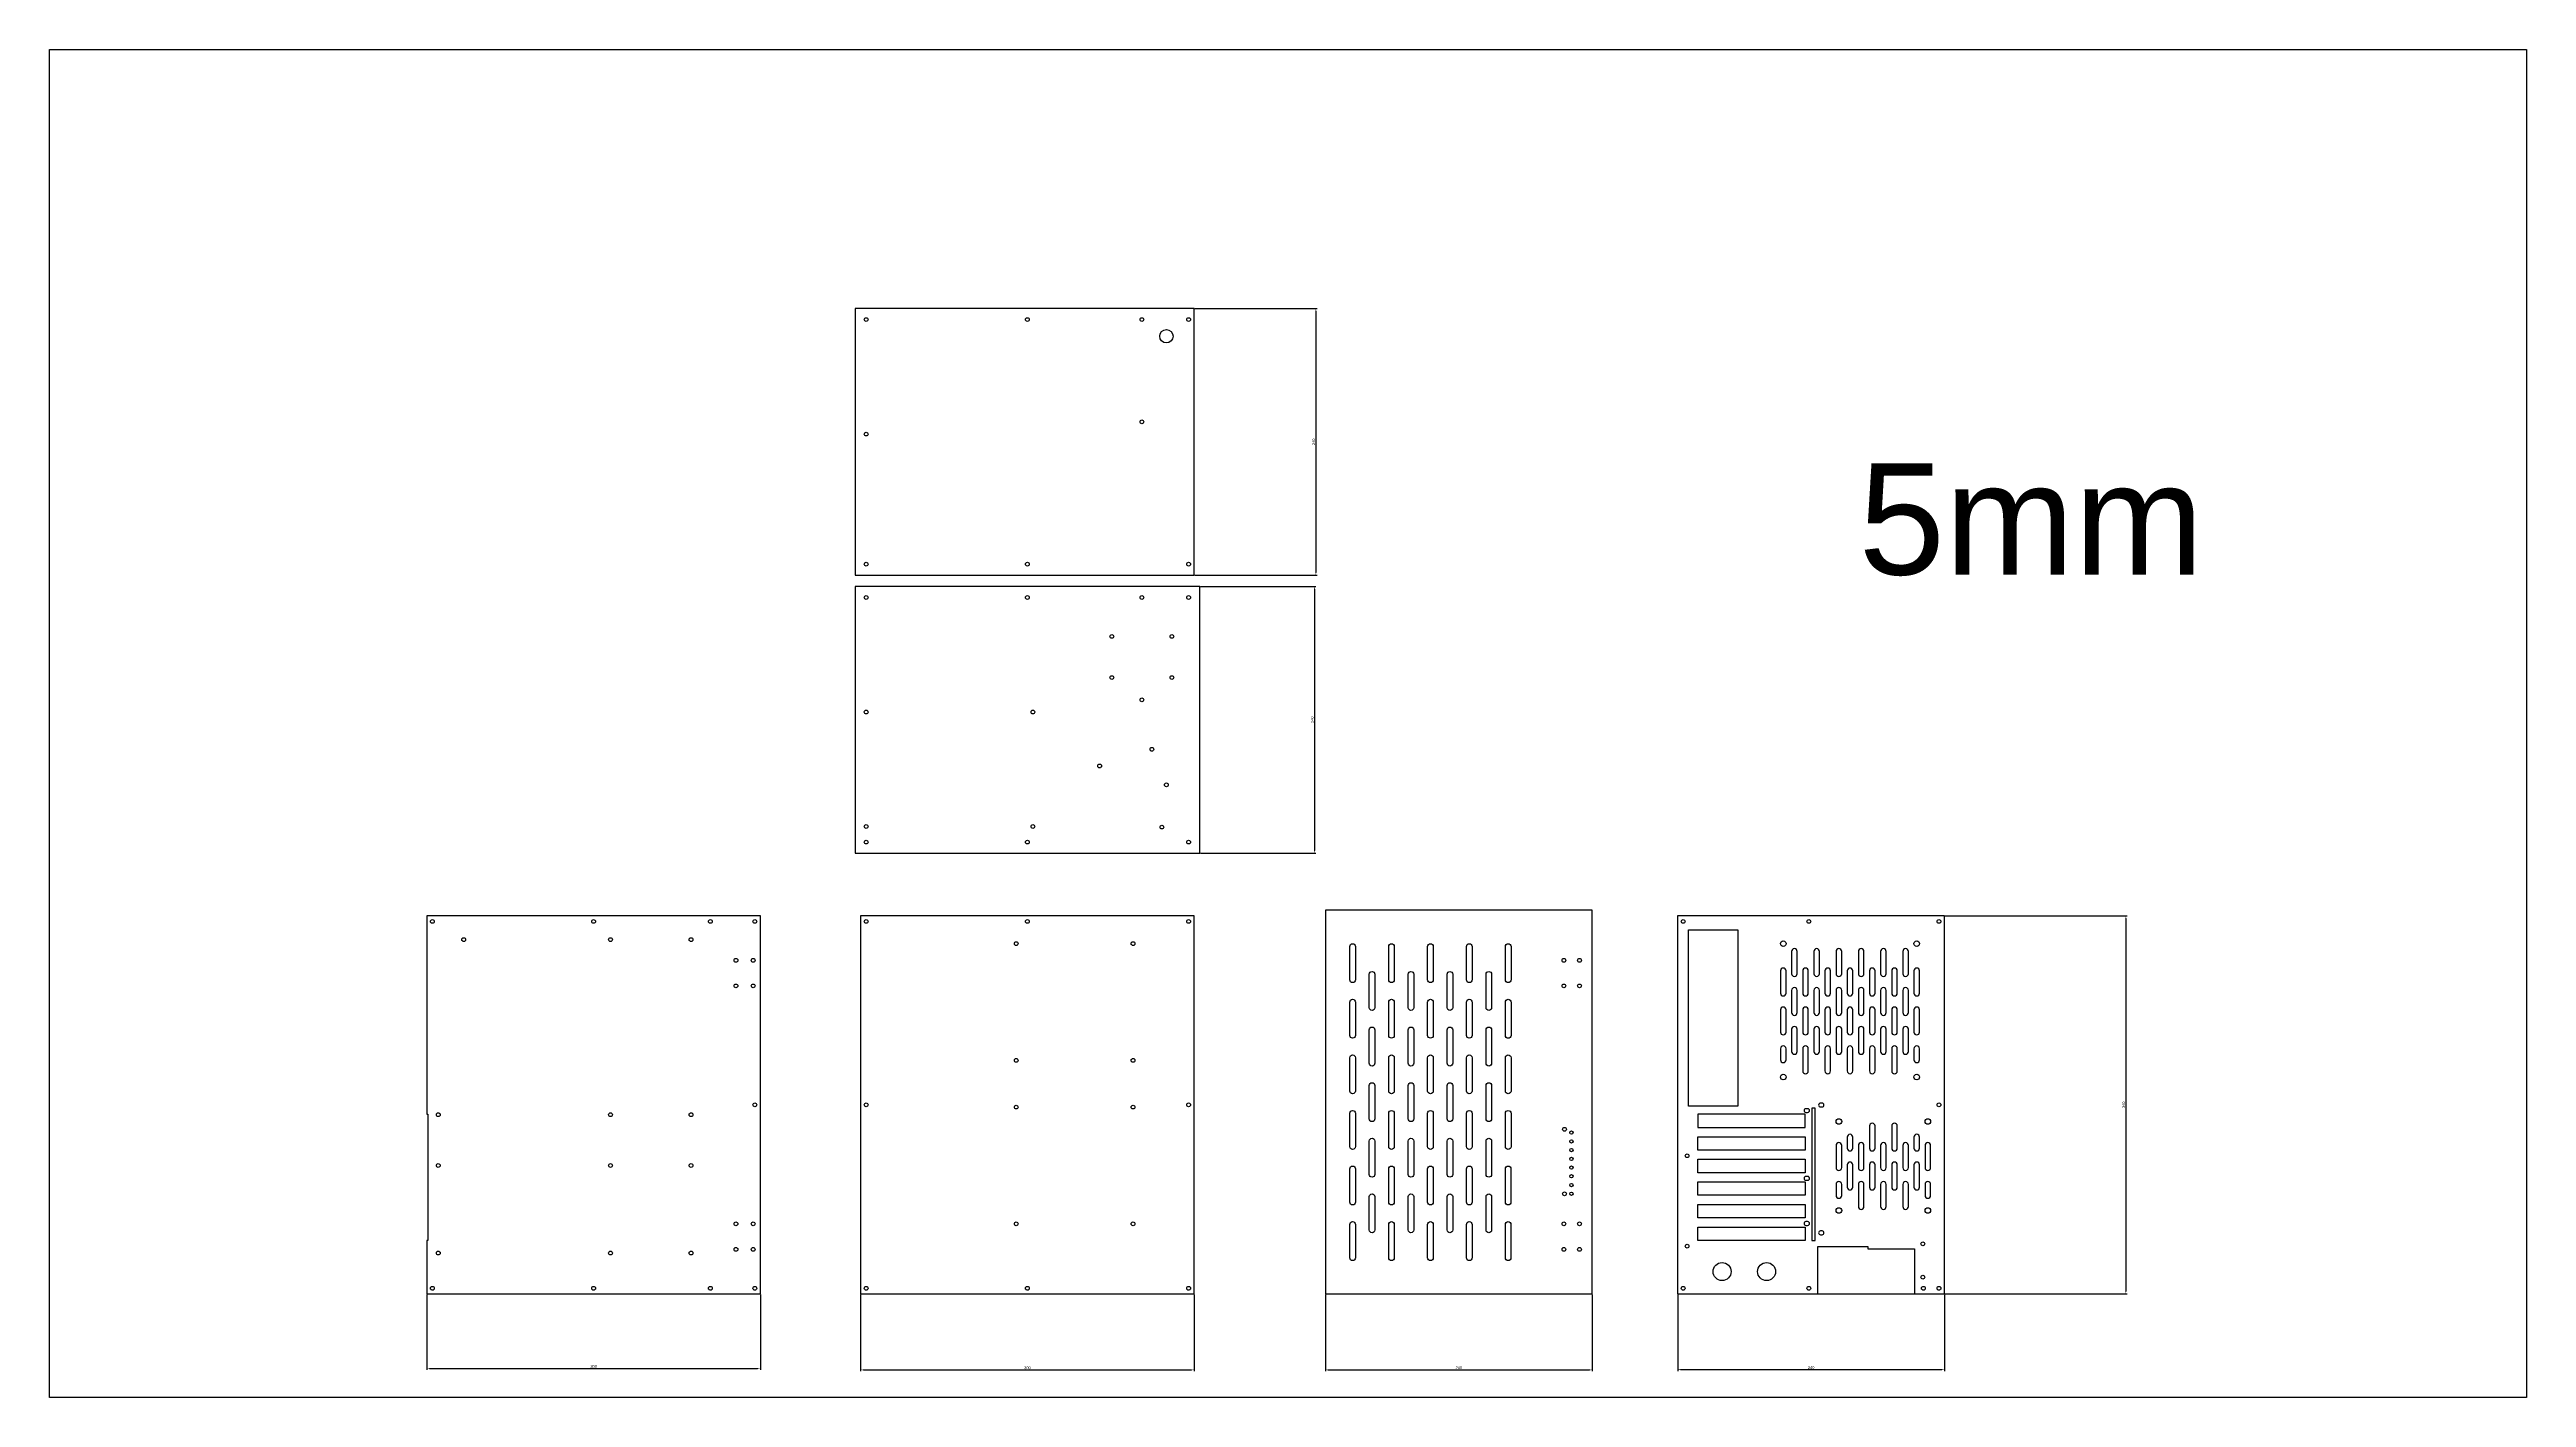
# Model space of a CAD drawing. Header units: millimetres. Extents: x -339 to 3245, y -93 to 1119.
# Drawn here: x -339 to 1888, y -93 to 1119 of the extents above; entities that cross this region are included whole.
import ezdxf

# ---------------------------------------------------------------- set-up
doc = ezdxf.new("R2010")
doc.units = ezdxf.units.MM
for name, color, linetype in [('LED指示灯拓展卡', 170, 'Continuous'), ('主板IO', 4, 'Continuous'), ('主板托开孔', 7, 'Continuous'), ('六面螺母开孔', 212, 'Continuous'), ('扩展卡开孔', 212, 'Continuous'), ('硬盘托架开孔', 7, 'Continuous')]:
    doc.layers.add(name, color=color, linetype=linetype)
doc.styles.get("Standard").update_dxf_attribs({"font": 'arial.ttf'})
doc.dimstyles.new('ISO-25', dxfattribs={"dimtxt": 2.5, "dimasz": 2.5, "dimexe": 1.25, "dimexo": 0.625, "dimtad": 1, "dimtxsty": 'Standard', "dimcen": 2.5, "dimadec": 0, "dimazin": 0, "dimtfac": 1, "dimtmove": 0, "dimatfit": 3, "dimfxl": 0, "dimarcsym": 0})

# ---------------------------------------------------------------- blocks, each defined once
blk = doc.blocks.new('*D2')
at = {"color": 0, "lineweight": -2, "transparency": 16777216}
for p, q in [((0, -0.6), (0, -68.4)), ((300, -0.6), (300, -68.4)), ((2.5, -67.2), (297.5, -67.2))]:
    blk.add_line(p, q, dxfattribs=at)
at = {"color": 0, "transparency": 16777216}
for points in [[(2.5, -66.8), (2.5, -67.6), (0, -67.2)], [(297.5, -66.8), (297.5, -67.6), (300, -67.2)]]:
    blk.add_solid(points, dxfattribs=at)
at = {"layer": 'Defpoints', "color": 0, "transparency": 16777216}
for p in [(0, 0), (300, 0), (300, -67.2)]:
    blk.add_point(p, dxfattribs=at)
at = {"color": 0, "transparency": 16777216, "insert": (150, -65.3), "char_height": 2.5, "attachment_point": 5}
blk.add_mtext('300', dxfattribs=at)
blk = doc.blocks.new('*D3')
at = {"color": 0, "lineweight": -2, "transparency": 16777216}
for p, q in [((390.1, -0.6), (390.1, -69.7)), ((690.1, -0.6), (690.1, -69.7)), ((392.6, -68.4), (687.6, -68.4))]:
    blk.add_line(p, q, dxfattribs=at)
at = {"color": 0, "transparency": 16777216}
for points in [[(392.6, -68), (392.6, -68.8), (390.1, -68.4)], [(687.6, -68), (687.6, -68.8), (690.1, -68.4)]]:
    blk.add_solid(points, dxfattribs=at)
at = {"layer": 'Defpoints', "color": 0, "transparency": 16777216}
for p in [(390.1, 0), (690.1, 0), (690.1, -68.4)]:
    blk.add_point(p, dxfattribs=at)
at = {"color": 0, "transparency": 16777216, "insert": (540.1, -66.5), "char_height": 2.5, "attachment_point": 5}
blk.add_mtext('300', dxfattribs=at)
blk = doc.blocks.new('*D4')
at = {"color": 0, "lineweight": -2, "transparency": 16777216}
for p, q in [((808.1, -0.6), (808.1, -69.7)), ((1048.1, -0.6), (1048.1, -69.7)), ((810.6, -68.4), (1045.6, -68.4))]:
    blk.add_line(p, q, dxfattribs=at)
at = {"color": 0, "transparency": 16777216}
for points in [[(810.6, -68), (810.6, -68.8), (808.1, -68.4)], [(1045.6, -68), (1045.6, -68.8), (1048.1, -68.4)]]:
    blk.add_solid(points, dxfattribs=at)
at = {"layer": 'Defpoints', "color": 0, "transparency": 16777216}
for p in [(808.1, 0), (1048.1, 0), (1048.1, -68.4)]:
    blk.add_point(p, dxfattribs=at)
at = {"color": 0, "transparency": 16777216, "insert": (928.1, -66.5), "char_height": 2.5, "attachment_point": 5}
blk.add_mtext('240', dxfattribs=at)
blk = doc.blocks.new('*D5')
at = {"color": 0, "lineweight": -2, "transparency": 16777216}
for p, q in [((1124.9, -0.6), (1124.9, -69.5)), ((1364.9, -0.6), (1364.9, -69.5)), ((1127.4, -68.2), (1362.4, -68.2))]:
    blk.add_line(p, q, dxfattribs=at)
at = {"color": 0, "transparency": 16777216}
for points in [[(1127.4, -67.8), (1127.4, -68.6), (1124.9, -68.2)], [(1362.4, -67.8), (1362.4, -68.6), (1364.9, -68.2)]]:
    blk.add_solid(points, dxfattribs=at)
at = {"layer": 'Defpoints', "color": 0, "transparency": 16777216}
for p in [(1124.9, 0), (1364.9, 0), (1364.9, -68.2)]:
    blk.add_point(p, dxfattribs=at)
at = {"color": 0, "transparency": 16777216, "insert": (1244.9, -66.3), "char_height": 2.5, "attachment_point": 5}
blk.add_mtext('240', dxfattribs=at)
blk = doc.blocks.new('*D6')
at = {"color": 0, "lineweight": -2, "transparency": 16777216}
for p, q in [((1365.5, 340), (1529.2, 340)), ((1527.9, 337.5), (1527.9, 2.5)), ((1365.5, 0), (1529.2, 0))]:
    blk.add_line(p, q, dxfattribs=at)
at = {"color": 0, "transparency": 16777216}
for points in [[(1527.5, 337.5), (1528.4, 337.5), (1527.9, 340)], [(1527.5, 2.5), (1528.4, 2.5), (1527.9, 0)]]:
    blk.add_solid(points, dxfattribs=at)
at = {"layer": 'Defpoints', "color": 0, "transparency": 16777216}
for p in [(1364.9, 340), (1364.9, 0), (1527.9, 0)]:
    blk.add_point(p, dxfattribs=at)
at = {"color": 0, "transparency": 16777216, "insert": (1526, 170), "char_height": 2.5, "attachment_point": 5, "rotation": 90}
blk.add_mtext('340', dxfattribs=at)
blk = doc.blocks.new('*D7')
at = {"color": 0, "lineweight": -2, "transparency": 16777216}
for p, q in [((695.7, 636.4), (799.5, 636.4)), ((798.2, 633.9), (798.2, 398.9)), ((695.7, 396.4), (799.5, 396.4))]:
    blk.add_line(p, q, dxfattribs=at)
at = {"color": 0, "transparency": 16777216}
for points in [[(797.8, 633.9), (798.7, 633.9), (798.2, 636.4)], [(797.8, 398.9), (798.7, 398.9), (798.2, 396.4)]]:
    blk.add_solid(points, dxfattribs=at)
at = {"layer": 'Defpoints', "color": 0, "transparency": 16777216}
for p in [(695.1, 636.4), (695.1, 396.4), (798.2, 396.4)]:
    blk.add_point(p, dxfattribs=at)
at = {"color": 0, "transparency": 16777216, "insert": (796.3, 516.4), "char_height": 2.5, "attachment_point": 5, "rotation": 90}
blk.add_mtext('240', dxfattribs=at)
blk = doc.blocks.new('*D8')
at = {"color": 0, "lineweight": -2, "transparency": 16777216}
for p, q in [((690.7, 886.4), (800.7, 886.4)), ((799.5, 883.9), (799.5, 648.9)), ((690.7, 646.4), (800.7, 646.4))]:
    blk.add_line(p, q, dxfattribs=at)
at = {"color": 0, "transparency": 16777216}
for points in [[(799.1, 883.9), (799.9, 883.9), (799.5, 886.4)], [(799.1, 648.9), (799.9, 648.9), (799.5, 646.4)]]:
    blk.add_solid(points, dxfattribs=at)
at = {"layer": 'Defpoints', "color": 0, "transparency": 16777216}
for p in [(690.1, 886.4), (690.1, 646.4), (799.5, 646.4)]:
    blk.add_point(p, dxfattribs=at)
at = {"color": 0, "transparency": 16777216, "insert": (797.6, 766.4), "char_height": 2.5, "attachment_point": 5, "rotation": 90}
blk.add_mtext('240', dxfattribs=at)
blk = doc.blocks.new('*U14')
blk.add_circle((0, 0), 1.5)
blk = doc.blocks.new('*U15')
at = {"layer": 'LED指示灯拓展卡', "color": 0, "linetype": 'ByBlock', "lineweight": -2, "transparency": 16777216}
for p in [(0, 54.999), (0, 47.142), (0, 39.285), (0, 31.428), (0, 23.571), (0, 15.714), (0, 7.857), (0, 0)]:
    blk.add_blockref('*U14', p, dxfattribs=at)

msp = doc.modelspace()

# ---------------------------------------------------------------- linework, layer by layer
for points in [[(-339.258, 1119.283), (1888.189, 1119.283), (1888.189, -93.216), (-339.258, -93.216)], [(385.08, 646.355), (690.08, 646.355), (690.08, 886.355), (385.08, 886.355)], [(385.08, 396.355), (695.08, 396.355), (695.08, 636.355), (385.08, 636.355)], [(300, 0), (300, 340), (0, 340), (0, 161.665), (1, 161.665), (1, 47.995), (0, 47.995), (0, 0)], [(390.08, 0), (690.08, 0), (690.08, 340), (390.08, 340)], [(808.086, 0), (1048.086, 0), (1048.086, 345), (808.086, 345)], [(1124.871, 0), (1364.871, 0), (1364.871, 340), (1124.871, 340)], [(1245.671, 47.995), (1248.671, 47.995), (1248.671, 166.995), (1245.671, 166.995)]]:
    msp.add_lwpolyline(points, close=True)
for points in [[(835.064, 312.445), (835.064, 282.445, -1), (830.064, 282.445), (830.064, 312.445, -1)], [(870.064, 312.445), (870.064, 282.445, -1), (865.064, 282.445), (865.064, 312.445, -1)], [(905.064, 312.445), (905.064, 282.445, -1), (900.064, 282.445), (900.064, 312.445, -1)], [(939.983, 312.443), (939.983, 282.443, -1), (934.983, 282.443), (934.983, 312.443, -1)], [(975.009, 312.44), (975.009, 282.44, -1), (970.009, 282.44), (970.009, 312.44, -1)], [(852.564, 287.445), (852.564, 257.445, -1), (847.564, 257.445), (847.564, 287.445, -1)], [(887.564, 287.445), (887.564, 257.445, -1), (882.564, 257.445), (882.564, 287.445, -1)], [(922.564, 287.445), (922.564, 257.445, -1), (917.564, 257.445), (917.564, 287.445, -1)], [(957.59, 287.441), (957.59, 257.441, -1), (952.59, 257.441), (952.59, 287.441, -1)], [(1217.371, 290.5), (1217.371, 270.5, 1), (1222.371, 270.5), (1222.371, 290.5, 1)], [(1227.371, 308), (1227.371, 288, 1), (1232.371, 288), (1232.371, 308, 1)], [(1237.371, 290.5), (1237.371, 270.5, 1), (1242.371, 270.5), (1242.371, 290.5, 1)], [(1247.371, 308), (1247.371, 288, 1), (1252.371, 288), (1252.371, 308, 1)], [(1257.371, 290.5), (1257.371, 270.5, 1), (1262.371, 270.5), (1262.371, 290.5, 1)], [(1267.371, 308), (1267.371, 288, 1), (1272.371, 288), (1272.371, 308, 1)], [(1277.371, 290.5), (1277.371, 270.5, 1), (1282.371, 270.5), (1282.371, 290.5, 1)], [(1287.371, 308), (1287.371, 288, 1), (1292.371, 288), (1292.371, 308, 1)], [(1297.371, 290.5), (1297.371, 270.5, 1), (1302.371, 270.5), (1302.371, 290.5, 1)], [(1307.371, 308), (1307.371, 288, 1), (1312.371, 288), (1312.371, 308, 1)], [(1317.371, 290.5), (1317.371, 270.5, 1), (1322.371, 270.5), (1322.371, 290.5, 1)], [(1327.371, 308), (1327.371, 288, 1), (1332.371, 288), (1332.371, 308, 1)], [(1337.371, 290.5), (1337.371, 270.5, 1), (1342.371, 270.5), (1342.371, 290.5, 1)], [(1227.371, 273), (1227.371, 253, 1), (1232.371, 253), (1232.371, 273, 1)], [(1247.371, 273), (1247.371, 253, 1), (1252.371, 253), (1252.371, 273, 1)], [(1267.371, 273), (1267.371, 253, 1), (1272.371, 253), (1272.371, 273, 1)], [(1287.371, 273), (1287.371, 253, 1), (1292.371, 253), (1292.371, 273, 1)], [(1307.371, 273), (1307.371, 253, 1), (1312.371, 253), (1312.371, 273, 1)], [(1327.371, 273), (1327.371, 253, 1), (1332.371, 253), (1332.371, 273, 1)], [(835.064, 262.445), (835.064, 232.445, -1), (830.064, 232.445), (830.064, 262.445, -1)], [(870.064, 262.445), (870.064, 232.445, -1), (865.064, 232.445), (865.064, 262.445, -1)], [(905.064, 262.445), (905.064, 232.445, -1), (900.064, 232.445), (900.064, 262.445, -1)], [(939.983, 262.443), (939.983, 232.443, -1), (934.983, 232.443), (934.983, 262.443, -1)], [(975.009, 262.44), (975.009, 232.44, -1), (970.009, 232.44), (970.009, 262.44, -1)], [(1217.371, 255.5), (1217.371, 235.5, 1), (1222.371, 235.5), (1222.371, 255.5, 1)], [(1237.371, 255.5), (1237.371, 235.5, 1), (1242.371, 235.5), (1242.371, 255.5, 1)], [(1257.371, 255.5), (1257.371, 235.5, 1), (1262.371, 235.5), (1262.371, 255.5, 1)], [(1277.371, 255.5), (1277.371, 235.5, 1), (1282.371, 235.5), (1282.371, 255.5, 1)], [(1297.371, 255.5), (1297.371, 235.5, 1), (1302.371, 235.5), (1302.371, 255.5, 1)], [(1317.371, 255.5), (1317.371, 235.5, 1), (1322.371, 235.5), (1322.371, 255.5, 1)], [(1337.371, 255.5), (1337.371, 235.5, 1), (1342.371, 235.5), (1342.371, 255.5, 1)], [(852.564, 237.445), (852.564, 207.445, -1), (847.564, 207.445), (847.564, 237.445, -1)], [(887.564, 237.445), (887.564, 207.445, -1), (882.564, 207.445), (882.564, 237.445, -1)], [(922.564, 237.445), (922.564, 207.445, -1), (917.564, 207.445), (917.564, 237.445, -1)], [(957.59, 237.441), (957.59, 207.441, -1), (952.59, 207.441), (952.59, 237.441, -1)], [(1217.371, 210.5, 1), (1222.371, 210.5), (1222.371, 220.5, 1), (1217.371, 220.5)], [(1227.371, 238), (1227.371, 218, 1), (1232.371, 218), (1232.371, 238, 1)], [(1237.371, 220.5), (1237.371, 200.5, 1), (1242.371, 200.5), (1242.371, 220.5, 1)], [(1247.371, 238), (1247.371, 218, 1), (1252.371, 218), (1252.371, 238, 1)], [(1257.371, 220.5), (1257.371, 200.5, 1), (1262.371, 200.5), (1262.371, 220.5, 1)], [(1267.371, 238), (1267.371, 218, 1), (1272.371, 218), (1272.371, 238, 1)], [(1277.371, 220.5), (1277.371, 200.5, 1), (1282.371, 200.5), (1282.371, 220.5, 1)], [(1287.371, 238), (1287.371, 218, 1), (1292.371, 218), (1292.371, 238, 1)], [(1297.371, 220.5), (1297.371, 200.5, 1), (1302.371, 200.5), (1302.371, 220.5, 1)], [(1307.371, 238), (1307.371, 218, 1), (1312.371, 218), (1312.371, 238, 1)], [(1317.371, 220.5), (1317.371, 200.5, 1), (1322.371, 200.5), (1322.371, 220.5, 1)], [(1327.371, 238), (1327.371, 218, 1), (1332.371, 218), (1332.371, 238, 1)], [(1337.371, 210.5, 1), (1342.371, 210.5), (1342.371, 220.5, 1), (1337.371, 220.5)], [(835.064, 212.445), (835.064, 182.445, -1), (830.064, 182.445), (830.064, 212.445, -1)], [(870.064, 212.445), (870.064, 182.445, -1), (865.064, 182.445), (865.064, 212.445, -1)], [(905.064, 212.445), (905.064, 182.445, -1), (900.064, 182.445), (900.064, 212.445, -1)], [(939.983, 212.443), (939.983, 182.443, -1), (934.983, 182.443), (934.983, 212.443, -1)], [(975.009, 212.44), (975.009, 182.44, -1), (970.009, 182.44), (970.009, 212.44, -1)], [(852.564, 187.445), (852.564, 157.445, -1), (847.564, 157.445), (847.564, 187.445, -1)], [(887.564, 187.445), (887.564, 157.445, -1), (882.564, 157.445), (882.564, 187.445, -1)], [(922.564, 187.445), (922.564, 157.445, -1), (917.564, 157.445), (917.564, 187.445, -1)], [(957.59, 187.441), (957.59, 157.441, -1), (952.59, 157.441), (952.59, 187.441, -1)], [(835.064, 162.445), (835.064, 132.445, -1), (830.064, 132.445), (830.064, 162.445, -1)], [(870.064, 162.445), (870.064, 132.445, -1), (865.064, 132.445), (865.064, 162.445, -1)], [(905.064, 162.445), (905.064, 132.445, -1), (900.064, 132.445), (900.064, 162.445, -1)], [(939.983, 162.443), (939.983, 132.443, -1), (934.983, 132.443), (934.983, 162.443, -1)], [(975.009, 162.44), (975.009, 132.44, -1), (970.009, 132.44), (970.009, 162.44, -1)], [(1241.751, 166.54), (1240.251, 166.54, 1), (1240.251, 163.14), (1241.751, 163.14, 1)], [(1254.751, 171.54), (1253.251, 171.54, 1), (1253.251, 168.14), (1254.751, 168.14, 1)], [(852.564, 137.445), (852.564, 107.445, -1), (847.564, 107.445), (847.564, 137.445, -1)], [(887.564, 137.445), (887.564, 107.445, -1), (882.564, 107.445), (882.564, 137.445, -1)], [(922.564, 137.445), (922.564, 107.445, -1), (917.564, 107.445), (917.564, 137.445, -1)], [(957.59, 137.441), (957.59, 107.441, -1), (952.59, 107.441), (952.59, 137.441, -1)], [(1267.371, 133.5), (1267.371, 113.5, 1), (1272.371, 113.5), (1272.371, 133.5, 1)], [(1277.371, 131, 1), (1282.371, 131), (1282.371, 141, 1), (1277.371, 141)], [(1287.371, 133.5), (1287.371, 113.5, 1), (1292.371, 113.5), (1292.371, 133.5, 1)], [(1297.371, 151), (1297.371, 131, 1), (1302.371, 131), (1302.371, 151, 1)], [(1307.371, 133.5), (1307.371, 113.5, 1), (1312.371, 113.5), (1312.371, 133.5, 1)], [(1317.371, 151), (1317.371, 131, 1), (1322.371, 131), (1322.371, 151, 1)], [(1327.371, 133.5), (1327.371, 113.5, 1), (1332.371, 113.5), (1332.371, 133.5, 1)], [(1337.371, 131, 1), (1342.371, 131), (1342.371, 141, 1), (1337.371, 141)], [(1347.371, 133.5), (1347.371, 113.5, 1), (1352.371, 113.5), (1352.371, 133.5, 1)], [(835.064, 112.445), (835.064, 82.445, -1), (830.064, 82.445), (830.064, 112.445, -1)], [(870.064, 112.445), (870.064, 82.445, -1), (865.064, 82.445), (865.064, 112.445, -1)], [(905.064, 112.445), (905.064, 82.445, -1), (900.064, 82.445), (900.064, 112.445, -1)], [(939.983, 112.443), (939.983, 82.443, -1), (934.983, 82.443), (934.983, 112.443, -1)], [(974.983, 112.443), (974.983, 82.443, -1), (969.983, 82.443), (969.983, 112.443, -1)], [(1277.371, 116), (1277.371, 96, 1), (1282.371, 96), (1282.371, 116, 1)], [(1297.371, 116), (1297.371, 96, 1), (1302.371, 96), (1302.371, 116, 1)], [(1317.371, 116), (1317.371, 96, 1), (1322.371, 96), (1322.371, 116, 1)], [(1337.371, 116), (1337.371, 96, 1), (1342.371, 96), (1342.371, 116, 1)], [(852.564, 87.445), (852.564, 57.445, -1), (847.564, 57.445), (847.564, 87.445, -1)], [(887.564, 87.445), (887.564, 57.445, -1), (882.564, 57.445), (882.564, 87.445, -1)], [(922.564, 87.445), (922.564, 57.445, -1), (917.564, 57.445), (917.564, 87.445, -1)], [(957.564, 87.445), (957.564, 57.445, -1), (952.564, 57.445), (952.564, 87.445, -1)], [(1241.751, 105.58), (1240.251, 105.58, 1), (1240.251, 102.18), (1241.751, 102.18, 1)], [(1267.371, 88.5, 1), (1272.371, 88.5), (1272.371, 98.5, 1), (1267.371, 98.5)], [(1287.371, 98.5), (1287.371, 78.5, 1), (1292.371, 78.5), (1292.371, 98.5, 1)], [(1307.371, 98.5), (1307.371, 78.5, 1), (1312.371, 78.5), (1312.371, 98.5, 1)], [(1327.371, 98.5), (1327.371, 78.5, 1), (1332.371, 78.5), (1332.371, 98.5, 1)], [(1347.371, 88.5, 1), (1352.371, 88.5), (1352.371, 98.5, 1), (1347.371, 98.5)], [(835.064, 62.445), (835.064, 32.445, -1), (830.064, 32.445), (830.064, 62.445, -1)], [(870.064, 62.445), (870.064, 32.445, -1), (865.064, 32.445), (865.064, 62.445, -1)], [(905.064, 62.445), (905.064, 32.445, -1), (900.064, 32.445), (900.064, 62.445, -1)], [(939.983, 62.443), (939.983, 32.443, -1), (934.983, 32.443), (934.983, 62.443, -1)], [(974.983, 62.443), (974.983, 32.443, -1), (969.983, 32.443), (969.983, 62.443, -1)], [(1241.751, 64.94), (1240.251, 64.94, 1), (1240.251, 61.54), (1241.751, 61.54, 1)], [(1254.751, 56.54), (1253.251, 56.54, 1), (1253.251, 53.14), (1254.751, 53.14, 1)]]:
    msp.add_lwpolyline(points, format="xyb", close=True)
msp.add_lwpolyline([(1250.871, 0), (1250.871, 42.5), (1295.871, 42.5), (1295.871, 40.5), (1337.871, 40.5), (1337.871, 0)])
for centre, radius in [((665.08, 861.355), 6), ((1219.871, 315), 2.5), ((1339.871, 315), 2.5), ((1219.871, 195), 2.5), ((1339.871, 195), 2.5), ((1269.871, 155), 2.5), ((1349.871, 155), 2.5), ((1133.371, 124.2), 1.7), ((1269.871, 75), 2.5), ((1349.871, 75), 2.5), ((1133.371, 42.92), 1.7), ((1164.871, 20), 8.1), ((1204.871, 20), 8.1)]:
    msp.add_circle(centre, radius)
at = {"layer": 'LED指示灯拓展卡'}
for centre in [(1023.086, 148), (1023.086, 90)]:
    msp.add_circle(centre, 1.7, dxfattribs=at)
at = {"layer": '主板IO'}
msp.add_lwpolyline([(1134.631, 168.69), (1134.631, 327.44), (1179.081, 327.44), (1179.081, 168.69)], close=True, dxfattribs=at)
at = {"layer": '主板托开孔'}
for centre in [(33.17, 318.65), (165.25, 318.65), (237.64, 318.65), (10.31, 161.17), (165.25, 161.17), (237.64, 161.17), (10.31, 115.45), (165.25, 115.45), (237.64, 115.45), (10.31, 36.71), (165.25, 36.71), (237.64, 36.71)]:
    msp.add_circle(centre, 1.7, dxfattribs=at)
at = {"layer": '六面螺母开孔'}
for centre in [(395.08, 876.355), (540.08, 876.355), (643.08, 876.355), (685.08, 876.355), (643.08, 784.355), (395.08, 773.355), (395.08, 656.355), (540.08, 656.355), (685.08, 656.355), (395.08, 626.355), (540.08, 626.355), (643.08, 626.355), (685.08, 626.355), (616.08, 591.355), (670.08, 591.355), (616.08, 554.355), (643.08, 534.355), (670.08, 554.355), (395.08, 523.355), (545.08, 523.355), (652.08, 489.855), (605.08, 474.855), (665.08, 457.855), (395.08, 420.355), (395.08, 406.355), (540.08, 406.355), (545.08, 420.355), (661.08, 419.855), (685.08, 406.355), (5, 335), (150, 335), (255, 335), (295, 335), (395.08, 335), (540.08, 335), (685.08, 335), (1129.871, 335), (1242.871, 335), (1359.871, 335), (278, 300), (293.5, 300), (1022.586, 300), (1036.586, 300), (278, 277), (293.5, 277), (1022.586, 277), (1036.586, 277), (295, 170), (395.08, 170), (685.08, 170), (1359.871, 170), (278, 63), (293.5, 63), (1022.586, 63), (1036.586, 63), (1345.371, 45), (278, 40), (293.5, 40), (1022.586, 40), (1036.586, 40), (5, 5), (150, 5), (255, 5), (295, 5), (395.08, 5), (540.08, 5), (685.08, 5), (1129.871, 5), (1242.871, 5), (1345.371, 15), (1345.871, 5), (1359.871, 5)]:
    msp.add_circle(centre, 1.7, dxfattribs=at)
at = {"layer": '扩展卡开孔'}
for points in [[(1239.671, 149.595), (1239.671, 161.665), (1143.061, 161.665), (1143.061, 149.595)], [(1143.061, 129.275), (1143.061, 141.345), (1239.671, 141.345), (1239.671, 129.275)], [(1143.061, 108.955), (1143.061, 121.025), (1239.671, 121.025), (1239.671, 108.955)], [(1143.061, 88.635), (1143.061, 100.705), (1239.671, 100.705), (1239.671, 88.635)], [(1143.061, 68.315), (1143.061, 80.385), (1239.671, 80.385), (1239.671, 68.315)], [(1143.061, 47.995), (1143.061, 60.065), (1239.671, 60.065), (1239.671, 47.995)]]:
    msp.add_lwpolyline(points, close=True, dxfattribs=at)
at = {"layer": '硬盘托架开孔'}
for centre in [(530.08, 315), (635.08, 315), (530.08, 210), (635.08, 210), (530.08, 168), (635.08, 168), (530.08, 63), (635.08, 63)]:
    msp.add_circle(centre, 1.7, dxfattribs=at)

# ---------------------------------------------------------------- block references
at = {"layer": 'LED指示灯拓展卡'}
msp.add_blockref('*U15', (1029.286, 90), dxfattribs=at)

# ---------------------------------------------------------------- texts
at = {"insert": (1287.571, 746.938), "char_height": 100, "attachment_point": 1}
msp.add_mtext_dynamic_manual_height_columns('5mm', width=529.1916, gutter_width=12.5, heights=[0], dxfattribs=at)

# ---------------------------------------------------------------- dimensions: what is measured, and where the dimension line sits
for base, p1, p2, picture, middle in [((799.497, 646.355), (690.08, 886.355), (690.08, 646.355), '*D8', (797.596, 766.355)), ((798.247, 396.355), (695.08, 636.355), (695.08, 396.355), '*D7', (796.346, 516.355)), ((1527.934, 0), (1364.871, 340), (1364.871, 0), '*D6', (1526.032, 170))]:
    dim = msp.add_linear_dim(base=base, p1=p1, p2=p2, angle=90, dimstyle='ISO-25', override={"dimfxl": 1.25})
    dim.commit()
    dim.dimension.update_dxf_attribs({"geometry": picture, "text_midpoint": middle})
for base, p1, p2, picture, middle in [((300, -67.178), (0, 0), (300, 0), '*D2', (150, -65.276)), ((690.08, -68.428), (390.08, 0), (690.08, 0), '*D3', (540.08, -66.526)), ((1048.086, -68.428), (808.086, 0), (1048.086, 0), '*D4', (928.086, -66.527)), ((1364.871, -68.22), (1124.871, 0), (1364.871, 0), '*D5', (1244.871, -66.319))]:
    dim = msp.add_linear_dim(base=base, p1=p1, p2=p2, dimstyle='ISO-25', override={"dimfxl": 1.25})
    dim.commit()
    dim.dimension.update_dxf_attribs({"geometry": picture, "text_midpoint": middle})

doc.saveas('drawing.dxf')
